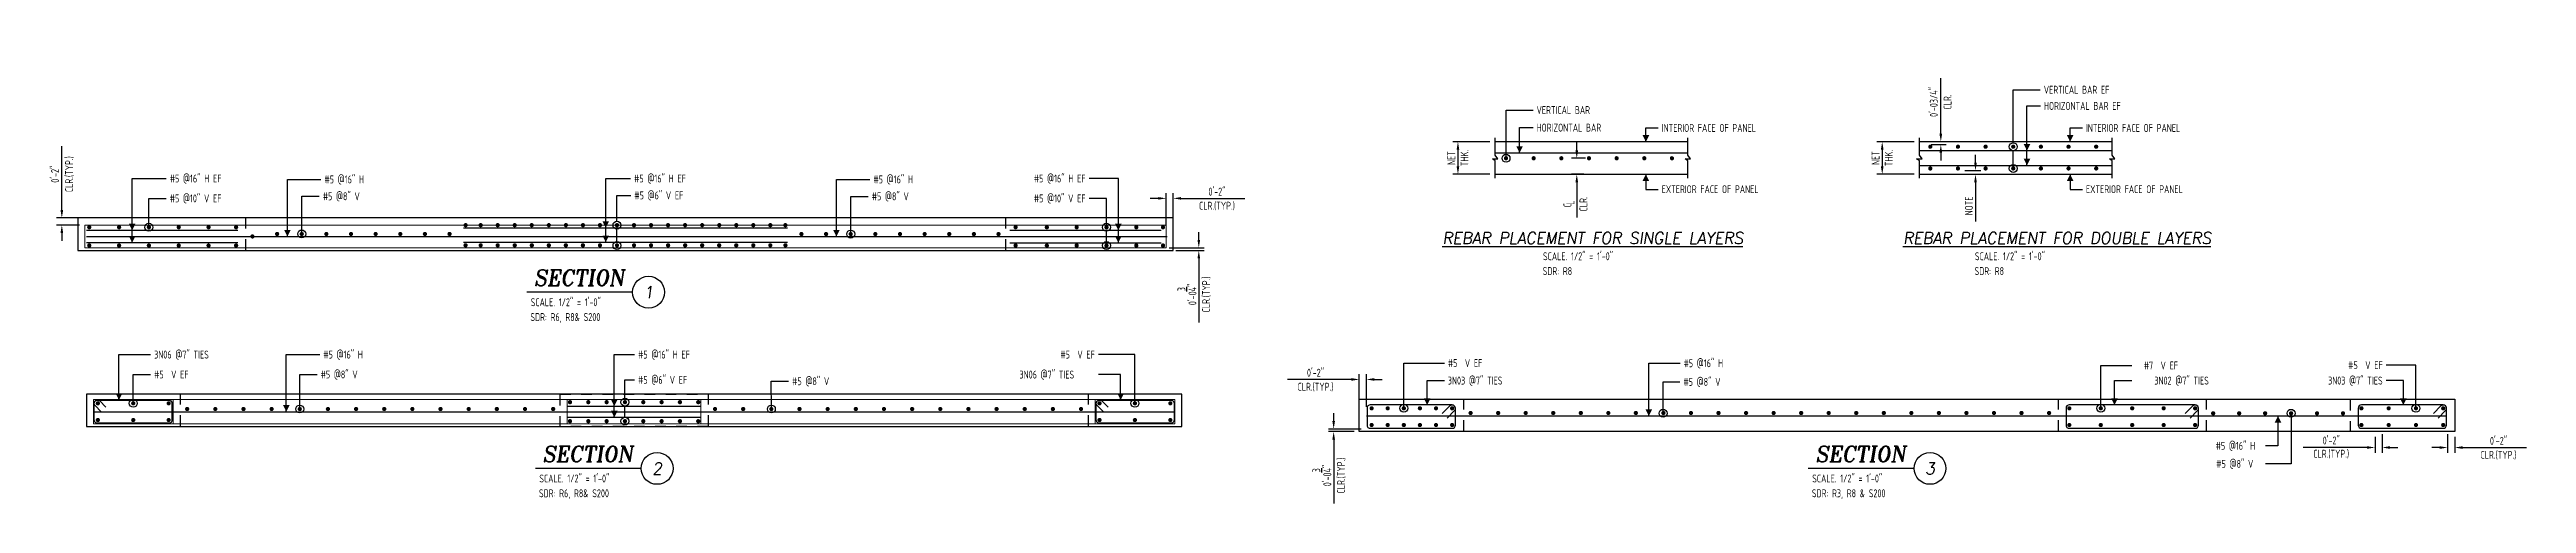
# Model space of a CAD drawing. Header units: inches. Extents: x 10095 to 38568, y -2433 to 4174.
# Drawn here: x 31876 to 32580, y 354 to 483 of the extents above; entities that cross this region are included whole.
import ezdxf
from ezdxf.enums import TextEntityAlignment as Align

# ---------------------------------------------------------------- set-up
doc = ezdxf.new("R2010")
doc.units = ezdxf.units.IN
doc.header["$MEASUREMENT"] = 0
doc.linetypes.add('HIDDEN', pattern=[6, 3, -3])
doc.layers.get('0').update_dxf_attribs({"linetype": 'CONTINUOUS'})
doc.layers.get('Defpoints').update_dxf_attribs({"linetype": 'CONTINUOUS'})
for name, color, linetype in [('0-25TEXT', 7, 'CONTINUOUS'), ('0-35', 3, 'CONTINUOUS'), ('0-35TEXT', 3, 'CONTINUOUS'), ('5', 4, 'CONTINUOUS'), ('DETAIL', 83, 'CONTINUOUS'), ('hidden', 7, 'HIDDEN'), ('REBARS', 4, 'CONTINUOUS')]:
    doc.layers.add(name, color=color, linetype=linetype)
doc.layers.add('COVER', color=6, linetype='CONTINUOUS', lineweight=0, plot=False)
doc.styles.add('AR', font='ARCHQUIK.shx', dxfattribs={"width": 0.8})
doc.styles.add('ROMANT', font='romant')
doc.dimstyles.new('CADS_DIM_48', dxfattribs={"dimscale": 48, "dimtxt": 0.09375, "dimasz": 0.09375, "dimexe": 0.0625, "dimexo": 0.0625, "dimgap": 0.09375, "dimtad": 0, "dimtih": 1, "dimtoh": 1, "dimzin": 1, "dimdsep": 46, "dimlunit": 4, "dimtxsty": 'AR', "dimblk": 'CLOSED', "dimcen": 0.1875, "dimadec": 0, "dimazin": 0, "dimtfac": 1, "dimtofl": 0, "dimtmove": 0, "dimatfit": 1, "dimldrblk": 'DOTBLANK', "dimfxl": 1, "dimtzin": 0, "dimarcsym": 0})

msp = doc.modelspace()

# ---------------------------------------------------------------- texts
at = {"color": 7, "linetype": 'Continuous', "style": 'ROMANT', "oblique": 9, "width": 0.95}
for s, p in [('%%UREBAR PLACEMENT FOR SINGLE LAYERS', (32314.34131, 427.93568)), ('%%UREBAR PLACEMENT FOR DOUBLE LAYERS', (32446.27443, 427.93568))]:
    msp.add_text(s, height=3.375, dxfattribs=at).set_placement(p, align=Align.CENTER)
at = {"layer": '0-25TEXT', "style": 'AR', "width": 0.8}
for s, height, p in [('#5 @16" H EF', 2.2497638, (31909.95741, 445.40386)), ('#5 @16" H', 2.249764, (31953.92582, 445.15382)), ('#5 @16" H EF', 2.2497638, (32041.91944, 445.40386)), ('#5 @16" H', 2.249764, (32109.91885, 445.15382)), ('#5 @10" V EF', 2.2497638, (31909.95741, 439.75716)), ('#5 @8" V', 2.249764, (31953.44198, 440.35851)), ('#5 @6" V EF', 2.2497638, (32041.96749, 440.61774)), ('#5 @8" V', 2.249764, (32109.43502, 440.33947)), ('3N06 @7" TIES', 2.2497638, (31905.52847, 395.38731)), ('#5 @16" H', 2.249764, (31953.60737, 395.38731)), ('#5 @16" H EF', 2.2497638, (32043.05786, 395.38731)), ('#5  V EF', 2.249764, (32273.14009, 392.97423)), ('#5 @16" H', 2.249764, (32340.10496, 392.93147)), ('#5  V EF', 2.249764, (31905.52847, 389.74061)), ('#5 @8" V', 2.249764, (31952.82881, 389.74061)), ('#5 @6" V EF', 2.2497638, (32043.05786, 388.21788)), ('#5 @8" V', 2.249764, (32086.82881, 387.82291)), ('3N06 @7" TIES', 2.2497638, (32151.41431, 389.71046)), ('3N03 @7" TIES', 2.2497638, (32273.14009, 388.00199)), ('#5 @8" V', 2.249764, (32340.08766, 387.62741)), ('#5 @16" H', 2.249764, (32491.30322, 369.48543)), ('#5 @8" V', 2.249764, (32491.48694, 364.35521))]:
    msp.add_text(s, height=height, dxfattribs=at).set_placement(p)
for s, height, p in [('#5 @16" H EF', 2.2497638, (32170.19762, 445.40386)), ('#5 @10" V EF', 2.2497638, (32170.19762, 439.75716)), ('#5  V EF', 2.249764, (32172.82586, 395.38731)), ('#7  V EF', 2.249764, (32480.61902, 392.30059)), ('#5  V EF', 2.249764, (32538.76913, 392.37883)), ('3N02 @7" TIES', 2.2497638, (32489.36982, 388.00198)), ('3N03 @7" TIES', 2.2497638, (32538.76913, 388.00196))]:
    msp.add_text(s, height=height, dxfattribs=at).set_placement(p, align=Align.RIGHT)
at = {"layer": '0-35TEXT', "style": 'AR', "width": 0.8}
for s, height, p in [('VERTICAL BAR EF', 2.2499437, (32442.47782, 470.62752)), ('VERTICAL BAR', 2.2499437, (32298.35233, 464.85143)), ('HORIZONTAL BAR EF', 2.2499437, (32442.5236, 466.01747)), ('HORIZONTAL BAR', 2.2499437, (32298.35233, 459.85569)), ('INTERIOR FACE OF PANEL', 2.2499437, (32333.89276, 459.76497)), ('INTERIOR FACE OF PANEL', 2.2499437, (32454.44682, 459.76497)), ('EXTERIOR FACE OF PANEL', 2.2499437, (32333.89276, 442.37324)), ('EXTERIOR FACE OF PANEL', 2.2499437, (32454.44682, 442.37324)), ('SCALE. 1/2" = 1\'-0"', 2.2499437, (32300.18454, 423.31695)), ('SCALE. 1/2" = 1\'-0"', 2.2499437, (32422.90429, 423.31695)), ('SDR: R8', 2.249944, (32300.08774, 419.10888)), ('SDR: R8', 2.249944, (32422.8075, 419.10888)), ('SDR: R6, R8& S200', 2.2499437, (32012.44437, 406.05663)), ('SCALE. 1/2" = 1\'-0"', 2.2499437, (32012.54116, 410.2647)), ('SCALE. 1/2" = 1\'-0"', 2.2499437, (32014.98549, 360.19813)), ('SCALE. 1/2" = 1\'-0"', 2.2499437, (32376.67799, 360.19813)), ('SDR: R6, R8& S200', 2.2499437, (32014.8887, 355.99006)), ('SDR: R3, R8 & S200', 2.2499437, (32376.5812, 355.99006))]:
    msp.add_text(s, height=height, dxfattribs=at).set_placement(p)

# ---------------------------------------------------------------- blocks, each defined once
blk = doc.blocks.new('*D115')
at = {"layer": 'Defpoints', "color": 0, "transparency": 16777216}
for p in [(32192.44, 426.82), (32194.36, 426.07), (32202.37, 426.07)]:
    blk.add_point(p, dxfattribs=at)
at = {"layer": 'DETAIL', "color": 0, "lineweight": -2, "transparency": 16777216}
for p, q in [((32202.37, 429.07), (32202.37, 431.32)), ((32193.94, 426.82), (32203.87, 426.82)), ((32195.86, 426.07), (32203.87, 426.07)), ((32202.37, 423.82), (32202.37, 405.67))]:
    blk.add_line(p, q, dxfattribs=at)
at = {"layer": 'DETAIL', "color": 0, "transparency": 16777216}
for points in [[(32202, 429.07), (32202.75, 429.07), (32202.37, 426.82)], [(32202, 423.82), (32202.75, 423.82), (32202.37, 426.07)]]:
    blk.add_solid(points, dxfattribs=at)
at = {"layer": 'DETAIL', "color": 0, "transparency": 16777216, "char_height": 2.25, "attachment_point": 5, "rotation": 90, "style": 'AR'}
for s, insert in [('0\'-0{\\H1.000000x;\\S3/4;}"', (32199, 413.62)), ('CLR.(TYP.)', (32204.56, 413.62))]:
    blk.add_mtext(s, dxfattribs=dict(at, insert=insert))
blk = doc.blocks.new('_DotBlank')
at = {"layer": '0-35', "color": 0, "lineweight": -2}
blk.add_line((-0.5, 0), (-1, 0), dxfattribs=at)
blk.add_circle((0, 0), 0.5, dxfattribs=at)
blk = doc.blocks.new('SECT1')
at = {"color": 7, "linetype": 'Continuous'}
blk.add_line((0.627, 0), (-0.627, 0), dxfattribs=at)
blk.add_circle((0.815, 0), 0.188, dxfattribs=at)
at = {"color": 7, "linetype": 'Continuous', "style": 'ROMANT', "oblique": 9, "width": 0.95}
blk.add_text('SECTION', height=0.1875, dxfattribs=at).set_placement((-0.006, 0.077), align=Align.CENTER)
blk.add_attdef('SECT1', text='', height=0.141, dxfattribs=at).set_placement((0.815, 0), align=Align.MIDDLE)
blk = doc.blocks.new('leadrblk')
blk.add_lwpolyline([(0, 0, 0, 1, 0), (1, 0, 1, 1, 0)], format="xyseb")
blk = doc.blocks.new('*D116')
at = {"layer": 'Defpoints', "color": 0, "transparency": 16777216}
for p in [(31879.3, 435.32), (31885.84, 435.32), (31885.84, 433.32)]:
    blk.add_point(p, dxfattribs=at)
at = {"layer": 'DETAIL', "color": 0, "lineweight": -2, "transparency": 16777216}
for p, q in [((31879.3, 437.57), (31879.3, 455.72)), ((31884.34, 435.32), (31877.8, 435.32)), ((31884.34, 433.32), (31877.8, 433.32)), ((31879.3, 431.07), (31879.3, 428.82))]:
    blk.add_line(p, q, dxfattribs=at)
at = {"layer": 'DETAIL', "color": 0, "transparency": 16777216}
for points in [[(31878.92, 437.57), (31879.67, 437.57), (31879.3, 435.32)], [(31878.92, 431.07), (31879.67, 431.07), (31879.3, 433.32)]]:
    blk.add_solid(points, dxfattribs=at)
at = {"layer": 'DETAIL', "color": 0, "transparency": 16777216, "char_height": 2.25, "attachment_point": 5, "rotation": 90, "style": 'AR'}
for s, insert in [('CLR.(TYP.)', (31881.48, 447.77)), ('0\'-2"', (31877.38, 447.77))]:
    blk.add_mtext(s, dxfattribs=dict(at, insert=insert))
blk = doc.blocks.new('*D117')
at = {"layer": 'Defpoints', "color": 0, "transparency": 16777216}
for p in [(32195.09, 440.89), (32193.09, 431.63), (32195.09, 431.63)]:
    blk.add_point(p, dxfattribs=at)
at = {"layer": 'DETAIL', "color": 0, "lineweight": -2, "transparency": 16777216}
for p, q in [((32190.84, 440.89), (32188.59, 440.89)), ((32193.09, 433.13), (32193.09, 442.39)), ((32195.09, 433.13), (32195.09, 442.39)), ((32197.34, 440.89), (32215.49, 440.89))]:
    blk.add_line(p, q, dxfattribs=at)
at = {"layer": 'DETAIL', "color": 0, "transparency": 16777216}
for points in [[(32190.84, 441.27), (32190.84, 440.52), (32193.09, 440.89)], [(32197.34, 441.27), (32197.34, 440.52), (32195.09, 440.89)]]:
    blk.add_solid(points, dxfattribs=at)
at = {"layer": 'DETAIL', "color": 0, "transparency": 16777216, "char_height": 2.25, "attachment_point": 5, "style": 'AR'}
for s, insert in [('0\'-2"', (32207.54, 442.8)), ('CLR.(TYP.)', (32207.54, 438.7))]:
    blk.add_mtext(s, dxfattribs=dict(at, insert=insert))
blk = doc.blocks.new('*U1502', base_point=(31888.29, 379.99))
at = {"layer": 'REBARS', "color": 0}
blk.add_lwpolyline([(31888.29, 380.3), (32195.29, 380.3)], dxfattribs=at)
blk = doc.blocks.new('*U1503', base_point=(32022.91, 379.04))
at = {"layer": 'REBARS', "color": 0}
blk.add_lwpolyline([(32022.91, 378.72), (32060.91, 378.72)], dxfattribs=at)
blk = doc.blocks.new('*U1504', base_point=(32022.91, 381.57))
at = {"layer": 'REBARS', "color": 0}
blk.add_lwpolyline([(32022.91, 381.88), (32060.91, 381.88)], dxfattribs=at)
blk = doc.blocks.new('*U1505', base_point=(32195.54, 376.8))
at = {"layer": 'REBARS', "color": 0}
blk.add_lwpolyline([(32175.27, 380.25), (32173.5, 382.01, -0.668179), (32174.16, 383.61), (32194.41, 383.61, -0.414214), (32195.35, 382.68), (32195.35, 377.93, -0.414213), (32194.41, 376.99), (32174.16, 376.99, -0.414214), (32173.22, 377.93), (32173.22, 382.68, -0.668178), (32174.82, 383.34), (32176.59, 381.57)], format="xyb", dxfattribs=at)
blk = doc.blocks.new('*U1506', base_point=(31910.79, 376.8))
at = {"layer": 'REBARS', "color": 0}
blk.add_lwpolyline([(31890.52, 380.25), (31888.75, 382.01, -0.668179), (31889.41, 383.61), (31909.66, 383.61, -0.414214), (31910.6, 382.68), (31910.6, 377.93, -0.414213), (31909.66, 376.99), (31889.41, 376.99, -0.414214), (31888.47, 377.93), (31888.47, 382.68, -0.668178), (31890.07, 383.34), (31891.84, 381.57)], format="xyb", dxfattribs=at)
blk = doc.blocks.new('*D435')
at = {"layer": 'Defpoints', "color": 0, "transparency": 16777216}
for p in [(32247.98, 389.46), (32247.98, 380.2), (32249.98, 380.2)]:
    blk.add_point(p, dxfattribs=at)
at = {"layer": 'DETAIL', "color": 0, "lineweight": -2, "transparency": 16777216}
for p, q in [((32245.73, 389.46), (32227.58, 389.46)), ((32247.98, 381.7), (32247.98, 390.96)), ((32249.98, 381.7), (32249.98, 390.96)), ((32252.23, 389.46), (32254.48, 389.46))]:
    blk.add_line(p, q, dxfattribs=at)
at = {"layer": 'DETAIL', "color": 0, "transparency": 16777216}
for points in [[(32245.73, 389.83), (32245.73, 389.08), (32247.98, 389.46)], [(32252.23, 389.83), (32252.23, 389.08), (32249.98, 389.46)]]:
    blk.add_solid(points, dxfattribs=at)
at = {"layer": 'DETAIL', "color": 0, "transparency": 16777216, "char_height": 2.25, "attachment_point": 5, "style": 'AR'}
for s, insert in [('CLR.(TYP.)', (32235.53, 387.27)), ('0\'-2"', (32235.53, 391.37))]:
    blk.add_mtext(s, dxfattribs=dict(at, insert=insert))
blk = doc.blocks.new('*D436')
at = {"layer": 'Defpoints', "color": 0, "transparency": 16777216}
for p in [(32240.7, 374.63), (32247.98, 374.63), (32249.98, 375.38)]:
    blk.add_point(p, dxfattribs=at)
at = {"layer": 'DETAIL', "color": 0, "lineweight": -2, "transparency": 16777216}
for p, q in [((32248.48, 375.38), (32239.2, 375.38)), ((32246.48, 374.63), (32239.2, 374.63)), ((32240.7, 377.63), (32240.7, 379.88)), ((32240.7, 372.38), (32240.7, 354.23))]:
    blk.add_line(p, q, dxfattribs=at)
at = {"layer": 'DETAIL', "color": 0, "transparency": 16777216}
for points in [[(32240.32, 377.63), (32241.07, 377.63), (32240.7, 375.38)], [(32240.32, 372.38), (32241.07, 372.38), (32240.7, 374.63)]]:
    blk.add_solid(points, dxfattribs=at)
at = {"layer": 'DETAIL', "color": 0, "transparency": 16777216, "char_height": 2.25, "attachment_point": 5, "rotation": 90, "style": 'AR'}
for s, insert in [('CLR.(TYP.)', (32242.88, 362.18)), ('0\'-0{\\H1.000000x;\\S3/4;}"', (32237.32, 362.18))]:
    blk.add_mtext(s, dxfattribs=dict(at, insert=insert))
blk = doc.blocks.new('*D433')
at = {"layer": 'Defpoints', "color": 0, "transparency": 16777216}
for p in [(32536.6, 374.63), (32538.6, 375.38), (32538.6, 370.12)]:
    blk.add_point(p, dxfattribs=at)
at = {"layer": 'DETAIL', "color": 0, "lineweight": -2, "transparency": 16777216}
for p, q in [((32536.6, 373.13), (32536.6, 368.62)), ((32538.6, 373.88), (32538.6, 368.62)), ((32534.35, 370.12), (32516.2, 370.12)), ((32540.85, 370.12), (32543.1, 370.12))]:
    blk.add_line(p, q, dxfattribs=at)
at = {"layer": 'DETAIL', "color": 0, "transparency": 16777216}
for points in [[(32534.35, 370.5), (32534.35, 369.75), (32536.6, 370.12)], [(32540.85, 370.5), (32540.85, 369.75), (32538.6, 370.12)]]:
    blk.add_solid(points, dxfattribs=at)
at = {"layer": 'DETAIL', "color": 0, "transparency": 16777216, "insert": (32524.15, 370.12), "char_height": 2.25, "attachment_point": 5, "style": 'AR'}
blk.add_mtext('0\'-2"\\PCLR.(TYP.)', dxfattribs=at)
blk = doc.blocks.new('*D434')
at = {"layer": 'Defpoints', "color": 0, "transparency": 16777216}
for p in [(32557.23, 375.38), (32559.23, 374.63), (32559.23, 370.11)]:
    blk.add_point(p, dxfattribs=at)
at = {"layer": 'DETAIL', "color": 0, "lineweight": -2, "transparency": 16777216}
for p, q in [((32557.23, 373.88), (32557.23, 368.61)), ((32559.23, 373.13), (32559.23, 368.61)), ((32554.98, 370.11), (32552.73, 370.11)), ((32561.48, 370.11), (32579.63, 370.11))]:
    blk.add_line(p, q, dxfattribs=at)
at = {"layer": 'DETAIL', "color": 0, "transparency": 16777216}
for points in [[(32554.98, 370.49), (32554.98, 369.74), (32557.23, 370.11)], [(32561.48, 370.49), (32561.48, 369.74), (32559.23, 370.11)]]:
    blk.add_solid(points, dxfattribs=at)
at = {"layer": 'DETAIL', "color": 0, "transparency": 16777216, "char_height": 2.25, "attachment_point": 5, "style": 'AR'}
for s, insert in [('0\'-2"', (32571.68, 372.02)), ('CLR.(TYP.)', (32571.68, 367.93))]:
    blk.add_mtext(s, dxfattribs=dict(at, insert=insert))
blk = doc.blocks.new('*U1514', base_point=(32556.98, 378.75))
at = {"layer": 'REBARS', "color": 0}
blk.add_lwpolyline([(32556.98, 379.06), (32249.98, 379.06)], dxfattribs=at)
blk = doc.blocks.new('*U1515', base_point=(32448.6, 375.38))
at = {"layer": 'REBARS', "color": 0}
blk.add_lwpolyline([(32484.02, 378.48), (32486.14, 380.6, 0.668179), (32485.48, 382.2), (32449.73, 382.2, 0.414213), (32448.79, 381.26), (32448.79, 376.51, 0.414214), (32449.73, 375.57), (32485.48, 375.57, 0.414213), (32486.42, 376.51), (32486.42, 381.26, 0.668179), (32484.82, 381.92), (32482.69, 379.8)], format="xyb", dxfattribs=at)
blk = doc.blocks.new('*U1516', base_point=(32531.6, 375.38))
at = {"layer": 'REBARS', "color": 0}
blk.add_lwpolyline([(32554.52, 378.48), (32556.64, 380.6, 0.668179), (32555.98, 382.2), (32532.73, 382.2, 0.414213), (32531.79, 381.26), (32531.79, 376.51, 0.414214), (32532.73, 375.57), (32555.98, 375.57, 0.414213), (32556.92, 376.51), (32556.92, 381.26, 0.668179), (32555.32, 381.92), (32553.19, 379.8)], format="xyb", dxfattribs=at)
blk = doc.blocks.new('*U1517', base_point=(32249.98, 375.38))
at = {"layer": 'REBARS', "color": 0}
blk.add_lwpolyline([(32272.9, 378.48), (32275.02, 380.6, 0.668179), (32274.35, 382.2), (32251.1, 382.2, 0.414214), (32250.17, 381.26), (32250.17, 376.51, 0.414213), (32251.1, 375.57), (32274.35, 375.57, 0.414214), (32275.29, 376.51), (32275.29, 381.26, 0.668178), (32273.69, 381.92), (32271.57, 379.8)], format="xyb", dxfattribs=at)
blk = doc.blocks.new('*D522')
at = {"layer": 'Defpoints', "color": 0, "transparency": 16777216}
for p in [(32286.56, 456.98), (32276.01, 447.73), (32286.56, 447.73)]:
    blk.add_point(p, dxfattribs=at)
at = {"layer": 'DETAIL', "color": 0, "lineweight": -2, "transparency": 16777216}
for p, q in [((32285.06, 456.98), (32274.51, 456.98)), ((32276.01, 454.73), (32276.01, 449.98)), ((32285.06, 447.73), (32274.51, 447.73))]:
    blk.add_line(p, q, dxfattribs=at)
at = {"layer": 'DETAIL', "color": 0, "transparency": 16777216}
for points in [[(32275.63, 454.73), (32276.38, 454.73), (32276.01, 456.98)], [(32275.63, 449.98), (32276.38, 449.98), (32276.01, 447.73)]]:
    blk.add_solid(points, dxfattribs=at)
at = {"layer": 'DETAIL', "color": 0, "transparency": 16777216, "insert": (32276.01, 452.35), "char_height": 2.25, "attachment_point": 5, "rotation": 90, "style": 'AR'}
blk.add_mtext('NET\\PTHK.', dxfattribs=at)
blk = doc.blocks.new('*D518')
at = {"layer": 'Defpoints', "color": 0, "transparency": 16777216}
for p in [(32407.11, 456.98), (32396.56, 447.73), (32407.11, 447.73)]:
    blk.add_point(p, dxfattribs=at)
at = {"layer": 'DETAIL', "color": 0, "lineweight": -2, "transparency": 16777216}
for p, q in [((32405.61, 456.98), (32395.06, 456.98)), ((32396.56, 454.73), (32396.56, 449.98)), ((32405.61, 447.73), (32395.06, 447.73))]:
    blk.add_line(p, q, dxfattribs=at)
at = {"layer": 'DETAIL', "color": 0, "transparency": 16777216}
for points in [[(32396.19, 454.73), (32396.94, 454.73), (32396.56, 456.98)], [(32396.19, 449.98), (32396.94, 449.98), (32396.56, 447.73)]]:
    blk.add_solid(points, dxfattribs=at)
at = {"layer": 'DETAIL', "color": 0, "transparency": 16777216, "insert": (32396.56, 452.35), "char_height": 2.25, "attachment_point": 5, "rotation": 90, "style": 'AR'}
blk.add_mtext('NET\\PTHK.', dxfattribs=at)
blk = doc.blocks.new('*D519')
at = {"layer": 'Defpoints', "color": 0, "transparency": 16777216}
for p in [(32408.97, 456.17), (32413.22, 456.98), (32413.22, 456.98)]:
    blk.add_point(p, dxfattribs=at)
at = {"layer": 'DETAIL', "color": 0, "lineweight": -2, "transparency": 16777216}
for p, q in [((32413.22, 459.23), (32413.22, 475.08)), ((32410.47, 456.17), (32414.72, 456.17)), ((32413.22, 453.92), (32413.22, 451.67))]:
    blk.add_line(p, q, dxfattribs=at)
at = {"layer": 'DETAIL', "color": 0, "transparency": 16777216}
for points in [[(32412.84, 459.23), (32413.59, 459.23), (32413.22, 456.98)], [(32412.84, 453.92), (32413.59, 453.92), (32413.22, 456.17)]]:
    blk.add_solid(points, dxfattribs=at)
at = {"layer": 'DETAIL', "color": 0, "transparency": 16777216, "char_height": 2.25, "attachment_point": 5, "rotation": 90, "style": 'AR'}
for s, insert in [('0\'-03/4"', (32411.22, 468.28)), ('CLR.', (32415.13, 468.28))]:
    blk.add_mtext(s, dxfattribs=dict(at, insert=insert))
blk = doc.blocks.new('*D520')
at = {"layer": 'Defpoints', "color": 0, "transparency": 16777216}
for p in [(32418.5, 448.77), (32423.07, 447.73), (32423.07, 447.73)]:
    blk.add_point(p, dxfattribs=at)
at = {"layer": 'DETAIL', "color": 0, "lineweight": -2, "transparency": 16777216}
for p, q in [((32423.07, 451.02), (32423.07, 453.27)), ((32420, 448.77), (32424.57, 448.77)), ((32423.07, 445.48), (32423.07, 434.28))]:
    blk.add_line(p, q, dxfattribs=at)
at = {"layer": 'DETAIL', "color": 0, "transparency": 16777216}
for points in [[(32422.69, 451.02), (32423.44, 451.02), (32423.07, 448.77)], [(32422.69, 445.48), (32423.44, 445.48), (32423.07, 447.73)]]:
    blk.add_solid(points, dxfattribs=at)
at = {"layer": 'DETAIL', "color": 0, "transparency": 16777216, "insert": (32421.19, 438.75), "char_height": 2.25, "width": 88.8207, "attachment_point": 5, "rotation": 90, "style": 'AR'}
blk.add_mtext('NOTE', dxfattribs=at)
blk = doc.blocks.new('*D521')
at = {"layer": 'Defpoints', "color": 0, "transparency": 16777216}
for p in [(32313.74, 452.28), (32309.78, 447.73), (32313.24, 447.73)]:
    blk.add_point(p, dxfattribs=at)
at = {"layer": 'DETAIL', "color": 0, "lineweight": -2, "transparency": 16777216}
for p, q in [((32312.24, 452.28), (32308.28, 452.28)), ((32309.78, 454.53), (32309.78, 456.78)), ((32311.74, 447.73), (32308.28, 447.73)), ((32309.78, 445.48), (32309.78, 435.46))]:
    blk.add_line(p, q, dxfattribs=at)
at = {"layer": 'DETAIL', "color": 0, "transparency": 16777216}
for points in [[(32309.4, 454.53), (32310.15, 454.53), (32309.78, 452.28)], [(32309.4, 445.48), (32310.15, 445.48), (32309.78, 447.73)]]:
    blk.add_solid(points, dxfattribs=at)
at = {"layer": 'DETAIL', "color": 0, "transparency": 16777216, "insert": (32309.78, 439.34), "char_height": 2.25, "attachment_point": 5, "rotation": 90, "style": 'AR'}
blk.add_mtext(' \\PCLR.', dxfattribs=at)
blk = doc.blocks.new('A$C2A293661')
at = {"layer": '0-35TEXT', "style": 'AR', "width": 0.8}
for s, p in [('C', (-0.72, 0.84)), ('L', (0, 0))]:
    blk.add_text(s, height=2.25, dxfattribs=at).set_placement(p)
blk = doc.blocks.new('*U1507', base_point=(31886.31, 431.53))
at = {"layer": 'REBARS', "color": 0}
blk.add_lwpolyline([(31886.31, 431.84), (31929.31, 431.84)], dxfattribs=at)
blk = doc.blocks.new('*U1508', base_point=(31886.31, 428.62))
at = {"layer": 'REBARS', "color": 0}
blk.add_lwpolyline([(31886.31, 428.31), (31929.31, 428.31)], dxfattribs=at)
blk = doc.blocks.new('*U1509', base_point=(31993.46, 432.2))
at = {"layer": 'REBARS', "color": 0}
blk.add_lwpolyline([(31993.46, 432.51), (32085.46, 432.51)], dxfattribs=at)
blk = doc.blocks.new('*U1510', base_point=(31993.46, 428.76))
at = {"layer": 'REBARS', "color": 0}
blk.add_lwpolyline([(31993.46, 428.44), (32085.46, 428.44)], dxfattribs=at)
blk = doc.blocks.new('*U1511', base_point=(32148.67, 428))
at = {"layer": 'REBARS', "color": 0}
blk.add_lwpolyline([(32148.67, 428.31), (32191.67, 428.31)], dxfattribs=at)
blk = doc.blocks.new('*U1512', base_point=(32148.67, 432.15))
at = {"layer": 'REBARS', "color": 0}
blk.add_lwpolyline([(32148.67, 431.84), (32191.67, 431.84)], dxfattribs=at)
blk = doc.blocks.new('*U1513', base_point=(31886.34, 429.76))
at = {"layer": 'REBARS', "color": 0}
blk.add_lwpolyline([(31886.34, 430.07), (32193.34, 430.07)], dxfattribs=at)

# ---------------------------------------------------------------- dimensions: what is measured, and where the dimension line sits
at = {"layer": 'DETAIL'}
for base, p1, p2, angle, text, picture, middle in [((32423.06876, 447.72861), (32418.49754, 448.76517), (32423.06876, 447.72861), 90, 'NOTE', '*D520', (32421.19376, 438.75447)), ((32413.215, 456.97861), (32408.96964, 456.17097), (32413.215, 456.97861), 90, '0\'-03/4"\\XCLR.', '*D519', (32413.215, 468.28033)), ((31879.29516, 435.31853), (31885.84174, 433.31853), (31885.84174, 435.31853), 90, '<>\\XCLR.(TYP.)', '*D116', (31879.29516, 447.76853)), ((32202.37463, 426.06853), (32192.4431, 426.81853), (32194.36355, 426.06853), 90, '<>\\XCLR.(TYP.)', '*D115', (32202.37463, 413.61853)), ((32247.97857, 389.456), (32249.97857, 380.20039), (32247.97857, 380.20039), 180, '<>\\XCLR.(TYP.)', '*D435', (32235.52857, 389.456)), ((32240.69568, 374.63446), (32249.97857, 375.38446), (32247.97857, 374.63446), 90, '<>\\XCLR.(TYP.)', '*D436', (32240.69568, 362.18446)), ((32559.22857, 370.1112), (32557.22857, 375.38446), (32559.22857, 374.63446), 180, '<>\\XCLR.(TYP.)', '*D434', (32571.67857, 370.1112))]:
    dim = msp.add_linear_dim(base=base, p1=p1, p2=p2, angle=angle, text=text, dimstyle='CADS_DIM_48', override={"dimscale": 24, "dimgap": 0.03125, "dimtad": 1, "dimtih": 0, "dimtoh": 0, "dimdec": 3, "dimtdec": 3}, dxfattribs=at)
    dim.commit()
    dim.dimension.update_dxf_attribs({"geometry": picture, "text_midpoint": middle})
for base, p1, p2, angle, text, picture, middle in [((32276.00842, 447.72861), (32286.5581, 456.97861), (32286.5581, 447.72861), 90, 'NET\\XTHK.', '*D522', (32276.00842, 452.35361)), ((32309.77619, 447.72861), (32313.74329, 452.28447), (32313.24329, 447.72861), 90, ' \\XCLR.', '*D521', (32309.77619, 439.34413)), ((32396.56248, 447.72861), (32407.11217, 456.97861), (32407.11217, 447.72861), 90, 'NET\\XTHK.', '*D518', (32396.56248, 452.35361)), ((32538.60357, 370.12045), (32536.60357, 374.63446), (32538.60357, 375.38446), 180, '<>\\XCLR.(TYP.)', '*D433', (32524.15357, 370.12045))]:
    dim = msp.add_linear_dim(base=base, p1=p1, p2=p2, angle=angle, text=text, dimstyle='CADS_DIM_48', override={"dimscale": 24, "dimgap": 0.03125, "dimtad": 1, "dimtih": 0, "dimtoh": 0, "dimdec": 3, "dimtdec": 3}, dxfattribs=at)
    dim.commit()
    dim.dimension.update_dxf_attribs({"geometry": picture, "text_midpoint": middle, "dimtype": 160})
dim = msp.add_linear_dim(base=(32195.09174, 440.89006), p1=(32193.09174, 431.63446), p2=(32195.09174, 431.63446), text='<>\\XCLR.(TYP.)', dimstyle='CADS_DIM_48', override={"dimscale": 24, "dimgap": 0.03125, "dimtad": 1, "dimtih": 0, "dimtoh": 0, "dimdec": 3, "dimtdec": 3}, dxfattribs=at)
dim.commit()
dim.dimension.update_dxf_attribs({"geometry": '*D117', "text_midpoint": (32207.54174, 440.89006)})

# ---------------------------------------------------------------- linework, layer by layer
at = {"layer": '0-25TEXT'}
for points in [[(32433.79735, 456.69032), (32433.79735, 471.75249), (32441.47784, 471.75249)], [(32437.69727, 450.2724), (32437.69727, 467.14244), (32441.52363, 467.14244)], [(32293.526, 453.83476), (32293.526, 460.98067), (32297.35235, 460.98067)], [(32329.4115, 456.97861), (32329.4115, 460.88994), (32332.89278, 460.88994)], [(32449.96557, 456.97861), (32449.96557, 460.88994), (32453.44684, 460.88994)], [(32433.79735, 450.51287), (32433.79735, 454.44032)], [(31899.29197, 428.30943), (31899.29197, 446.52874), (31908.95751, 446.52874)], [(31943.4073, 430.06849), (31943.4073, 446.27871), (31952.92592, 446.27871)], [(32033.84156, 432.51437), (32033.84156, 446.52874), (32040.91955, 446.52874)], [(32033.84156, 428.44342), (32033.84156, 446.52874), (32040.91955, 446.52874)], [(32099.40034, 430.06849), (32099.40034, 446.27871), (32108.91896, 446.27871)], [(32179.50966, 428.30943), (32179.50966, 446.52874), (32171.19752, 446.52874)], [(32329.4115, 447.72861), (32329.4115, 443.42063), (32332.89278, 443.42063)], [(32449.96557, 447.72861), (32449.96557, 443.42063), (32453.44684, 443.42063)], [(32037.04606, 434.40978), (32037.04606, 441.74262), (32040.96759, 441.74262)], [(32037.04606, 428.6207), (32037.04606, 432.15978)], [(31895.52575, 383.61446), (31895.52575, 396.51219), (31904.52857, 396.51219)], [(31943.08886, 380.30197), (31943.08886, 396.51219), (31952.60747, 396.51219)], [(32036.28589, 378.72482), (32036.28589, 396.51219), (32042.05796, 396.51219)], [(32039.3081, 384.12938), (32039.3081, 389.34276), (32042.05796, 389.34276)], [(32180.15075, 383.61446), (32180.15075, 390.83534), (32173.82575, 390.83534)], [(32267.24817, 382.19696), (32267.24817, 389.12687), (32272.14019, 389.12687)], [(32330.26189, 379.06105), (32330.26189, 394.05635), (32339.10506, 394.05635)], [(32462.56285, 382.19695), (32462.56285, 389.12687), (32467.45488, 389.12687)], [(32544.66105, 382.19692), (32544.66105, 389.12684), (32539.76903, 389.12684)], [(32509.01313, 379.06113), (32509.01313, 370.61032), (32505.46036, 370.61032)]]:
    msp.add_lwpolyline(points, dxfattribs=at)
at = {"layer": '0-35', "color": 0, "lineweight": -2}
for p, q in [((32176.13976, 428.6207), (32176.13779, 431.563)), ((32039.3081, 378.72456), (32039.3081, 381.87938))]:
    msp.add_line(p, q, dxfattribs=at)
at = {"layer": '0-35'}
for points in [[(32286.5581, 446.63849), (32286.5581, 451.58278), (32285.78727, 452.15528), (32287.32894, 452.15528), (32286.5581, 453.12444), (32286.5581, 458.06873)], [(32341.36099, 446.63849), (32341.36099, 451.58278), (32340.59015, 452.15528), (32342.13182, 452.15528), (32341.36099, 453.12444), (32341.36099, 458.06873)], [(32407.11217, 446.63849), (32407.11217, 451.58278), (32406.34133, 452.15528), (32407.883, 452.15528), (32407.11217, 453.12444), (32407.11217, 458.06873)], [(32461.91505, 446.63849), (32461.91505, 451.58278), (32461.14422, 452.15528), (32462.68588, 452.15528), (32461.91505, 453.12444), (32461.91505, 458.06873)], [(32341.36099, 456.97861), (32286.5581, 456.97861)], [(32461.91505, 456.97861), (32407.11217, 456.97861)], [(32286.5581, 447.72861), (32341.36099, 447.72861)], [(32407.11217, 447.72861), (32461.91505, 447.72861)]]:
    msp.add_lwpolyline(points, dxfattribs=at)
for points in [[(32195.09174, 435.31853), (31883.84174, 435.31853), (31883.84174, 426.06853), (32195.09174, 426.06853)], [(32197.53607, 385.30197), (31886.28607, 385.30197), (31886.28607, 376.05197), (32197.53607, 376.05197)], [(32247.97857, 383.88446), (32559.22857, 383.88446), (32559.22857, 374.63446), (32247.97857, 374.63446)]]:
    msp.add_lwpolyline(points, close=True, dxfattribs=at)
at = {"layer": '0-35', "color": 0, "lineweight": -2}
for centre in [(32433.79735, 455.56532), (32433.79735, 449.38787), (32037.04606, 433.28478), (32037.04606, 427.4957), (32176.14174, 427.4957), (32039.3081, 383.00438), (32039.3081, 377.59956)]:
    msp.add_circle(centre, 1.125, dxfattribs=at)
at = {"layer": '5', "const_width": 0.6}
for points in [[(32289.97186, 452.28447, -1), (32289.37186, 452.28447, -1)], [(32297.829, 452.28447, -1), (32297.229, 452.28447, -1)], [(32305.68614, 452.28447, -1), (32305.08614, 452.28447, -1)], [(32313.54329, 452.28447, -1), (32312.94329, 452.28447, -1)], [(32321.40043, 452.28447, -1), (32320.80043, 452.28447, -1)], [(32329.25757, 452.28447, -1), (32328.65757, 452.28447, -1)], [(32337.11472, 452.28447, -1), (32336.51472, 452.28447, -1)], [(32410.52592, 455.56532, -1), (32409.92592, 455.56532, -1)], [(32418.38307, 455.56532, -1), (32417.78307, 455.56532, -1)], [(32426.24021, 455.56532, -1), (32425.64021, 455.56532, -1)], [(32434.09735, 455.56532, -1), (32433.49735, 455.56532, -1)], [(32441.95449, 455.56532, -1), (32441.35449, 455.56532, -1)], [(32449.81164, 455.56532, -1), (32449.21164, 455.56532, -1)], [(32457.66878, 455.56532, -1), (32457.06878, 455.56532, -1)], [(32410.52592, 449.38787, -1), (32409.92592, 449.38787, -1)], [(32418.38307, 449.38787, -1), (32417.78307, 449.38787, -1)], [(32426.24021, 449.38787, -1), (32425.64021, 449.38787, -1)], [(32434.09735, 449.38787, -1), (32433.49735, 449.38787, -1)], [(32441.95449, 449.38787, -1), (32441.35449, 449.38787, -1)], [(32449.81164, 449.38787, -1), (32449.21164, 449.38787, -1)], [(32457.66878, 449.38787, -1), (32457.06878, 449.38787, -1)], [(31886.79174, 432.69351, 1), (31887.39174, 432.69351, 1)], [(31895.26674, 432.69351, 1), (31895.86674, 432.69351, 1)], [(31903.74174, 432.69351, 1), (31904.34174, 432.69351, 1)], [(31912.21674, 432.69351, 1), (31912.81674, 432.69351, 1)], [(31920.69174, 432.69351, 1), (31921.29174, 432.69351, 1)], [(31928.5157, 432.69351, 1), (31929.1157, 432.69351, 1)], [(31933.16674, 430.06853, 1), (31933.76674, 430.06853, 1)], [(31940.16761, 430.7777, 1), (31940.76761, 430.7777, 1)], [(31947.16848, 430.7777, 1), (31947.76848, 430.7777, 1)], [(31954.16935, 430.7777, 1), (31954.76935, 430.7777, 1)], [(31961.17023, 430.7777, 1), (31961.77023, 430.7777, 1)], [(31968.1711, 430.7777, 1), (31968.7711, 430.7777, 1)], [(31975.17197, 430.7777, 1), (31975.77197, 430.7777, 1)], [(31982.17284, 430.7777, 1), (31982.77284, 430.7777, 1)], [(31989.17371, 430.7777, 1), (31989.77371, 430.7777, 1)], [(31993.71935, 433.28478, 1), (31994.31935, 433.28478, 1)], [(31998.01508, 433.28478, 1), (31998.61508, 433.28478, 1)], [(32002.85645, 433.28478, 1), (32003.45645, 433.28478, 1)], [(32007.69782, 433.28478, 1), (32008.29782, 433.28478, 1)], [(32012.5392, 433.28478, 1), (32013.1392, 433.28478, 1)], [(32017.38057, 433.28478, 1), (32017.98057, 433.28478, 1)], [(32022.22194, 433.28478, 1), (32022.82194, 433.28478, 1)], [(32027.06331, 433.28478, 1), (32027.66331, 433.28478, 1)], [(32031.90468, 433.28478, 1), (32032.50468, 433.28478, 1)], [(32036.74606, 433.28478, 1), (32037.34606, 433.28478, 1)], [(32041.58743, 433.28478, 1), (32042.18743, 433.28478, 1)], [(32046.4288, 433.28478, 1), (32047.0288, 433.28478, 1)], [(32051.27017, 433.28478, 1), (32051.87017, 433.28478, 1)], [(32056.11154, 433.28478, 1), (32056.71154, 433.28478, 1)], [(32060.95291, 433.28478, 1), (32061.55291, 433.28478, 1)], [(32065.79429, 433.28478, 1), (32066.39429, 433.28478, 1)], [(32070.63566, 433.28478, 1), (32071.23566, 433.28478, 1)], [(32075.47703, 433.28478, 1), (32076.07703, 433.28478, 1)], [(32080.3184, 433.28478, 1), (32080.9184, 433.28478, 1)], [(32084.6126, 433.28478, 1), (32085.2126, 433.28478, 1)], [(32089.15977, 430.75866, 1), (32089.75977, 430.75866, 1)], [(32096.16064, 430.75866, 1), (32096.76064, 430.75866, 1)], [(32103.16152, 430.75866, 1), (32103.76152, 430.75866, 1)], [(32110.16239, 430.75866, 1), (32110.76239, 430.75866, 1)], [(32117.16326, 430.75866, 1), (32117.76326, 430.75866, 1)], [(32124.16413, 430.75866, 1), (32124.76413, 430.75866, 1)], [(32131.165, 430.75866, 1), (32131.765, 430.75866, 1)], [(32138.16587, 430.75866, 1), (32138.76587, 430.75866, 1)], [(32145.16674, 430.75866, 1), (32145.76674, 430.75866, 1)], [(32150.01435, 432.69351, 1), (32150.61435, 432.69351, 1)], [(32158.89174, 432.69351, 1), (32159.49174, 432.69351, 1)], [(32167.36674, 432.69351, 1), (32167.96674, 432.69351, 1)], [(32175.84174, 432.69351, 1), (32176.44174, 432.69351, 1)], [(32184.31674, 432.69351, 1), (32184.91674, 432.69351, 1)], [(32191.90135, 432.69351, 1), (32192.50135, 432.69351, 1)], [(31886.79174, 427.4957, -1), (31887.39174, 427.4957, -1)], [(31895.26674, 427.4957, -1), (31895.86674, 427.4957, -1)], [(31903.74174, 427.4957, -1), (31904.34174, 427.4957, -1)], [(31912.21674, 427.4957, -1), (31912.81674, 427.4957, -1)], [(31920.69174, 427.4957, -1), (31921.29174, 427.4957, -1)], [(31928.5157, 427.4957, -1), (31929.1157, 427.4957, -1)], [(31993.71935, 427.55822, -1), (31994.31935, 427.55822, -1)], [(31998.01508, 427.55822, -1), (31998.61508, 427.55822, -1)], [(32002.85645, 427.55822, -1), (32003.45645, 427.55822, -1)], [(32007.69782, 427.55822, -1), (32008.29782, 427.55822, -1)], [(32012.5392, 427.55822, -1), (32013.1392, 427.55822, -1)], [(32017.38057, 427.55822, -1), (32017.98057, 427.55822, -1)], [(32022.22194, 427.55822, -1), (32022.82194, 427.55822, -1)], [(32027.06331, 427.55822, -1), (32027.66331, 427.55822, -1)], [(32031.90468, 427.55822, -1), (32032.50468, 427.55822, -1)], [(32036.74606, 427.55822, -1), (32037.34606, 427.55822, -1)], [(32041.58743, 427.55822, -1), (32042.18743, 427.55822, -1)], [(32046.4288, 427.55822, -1), (32047.0288, 427.55822, -1)], [(32051.27017, 427.55822, -1), (32051.87017, 427.55822, -1)], [(32056.11154, 427.55822, -1), (32056.71154, 427.55822, -1)], [(32060.95291, 427.55822, -1), (32061.55291, 427.55822, -1)], [(32065.79429, 427.55822, -1), (32066.39429, 427.55822, -1)], [(32070.63566, 427.55822, -1), (32071.23566, 427.55822, -1)], [(32075.47703, 427.55822, -1), (32076.07703, 427.55822, -1)], [(32080.3184, 427.55822, -1), (32080.9184, 427.55822, -1)], [(32084.6126, 427.55822, -1), (32085.2126, 427.55822, -1)], [(32150.01435, 427.4957, -1), (32150.61435, 427.4957, -1)], [(32158.89174, 427.4957, -1), (32159.49174, 427.4957, -1)], [(32167.36674, 427.4957, -1), (32167.96674, 427.4957, -1)], [(32175.84174, 427.4957, -1), (32176.44174, 427.4957, -1)], [(32184.31674, 427.4957, -1), (32184.91674, 427.4957, -1)], [(32191.90135, 427.4957, -1), (32192.50135, 427.4957, -1)], [(31889.23608, 382.67696, 1), (31889.83608, 382.67696, 1)], [(31899.29857, 382.67696, 1), (31899.89857, 382.67696, 1)], [(31909.96107, 382.67696, -1), (31909.36107, 382.67696, -1)], [(31915.21107, 381.05902, -1), (31914.61107, 381.05902, -1)], [(31923.21107, 381.05902, -1), (31922.61107, 381.05902, -1)], [(31931.21107, 381.05902, -1), (31930.61107, 381.05902, -1)], [(31939.21107, 381.05902, -1), (31938.61107, 381.05902, -1)], [(31947.21107, 381.05902, -1), (31946.61107, 381.05902, -1)], [(31955.21107, 381.05902, -1), (31954.61107, 381.05902, -1)], [(31963.21107, 381.05902, -1), (31962.61107, 381.05902, -1)], [(31971.21107, 381.05902, -1), (31970.61107, 381.05902, -1)], [(31979.21107, 381.05902, -1), (31978.61107, 381.05902, -1)], [(31987.21107, 381.05902, -1), (31986.61107, 381.05902, -1)], [(31995.21107, 381.05902, -1), (31994.61107, 381.05902, -1)], [(32003.21107, 381.05902, -1), (32002.61107, 381.05902, -1)], [(32011.21107, 381.05902, -1), (32010.61107, 381.05902, -1)], [(32019.21107, 381.05902, -1), (32018.61107, 381.05902, -1)], [(32023.39023, 383.00438, 1), (32023.99023, 383.00438, 1)], [(32028.59618, 383.00438, 1), (32029.19618, 383.00438, 1)], [(32033.80214, 383.00438, 1), (32034.40214, 383.00438, 1)], [(32039.0081, 383.00438, 1), (32039.6081, 383.00438, 1)], [(32044.21405, 383.00438, 1), (32044.81405, 383.00438, 1)], [(32049.42001, 383.00438, 1), (32050.02001, 383.00438, 1)], [(32054.62596, 383.00438, 1), (32055.22596, 383.00438, 1)], [(32060.43192, 383.00438, -1), (32059.83192, 383.00438, -1)], [(32065.21107, 381.05902, -1), (32064.61107, 381.05902, -1)], [(32073.21107, 381.05902, -1), (32072.61107, 381.05902, -1)], [(32081.21107, 381.05902, -1), (32080.61107, 381.05902, -1)], [(32089.21107, 381.05902, -1), (32088.61107, 381.05902, -1)], [(32097.21107, 381.05902, -1), (32096.61107, 381.05902, -1)], [(32105.21107, 381.05902, -1), (32104.61107, 381.05902, -1)], [(32113.21107, 381.05902, -1), (32112.61107, 381.05902, -1)], [(32121.21107, 381.05902, -1), (32120.61107, 381.05902, -1)], [(32129.21107, 381.05902, -1), (32128.61107, 381.05902, -1)], [(32137.21107, 381.05902, -1), (32136.61107, 381.05902, -1)], [(32145.21107, 381.05902, -1), (32144.61107, 381.05902, -1)], [(32153.21107, 381.05902, -1), (32152.61107, 381.05902, -1)], [(32161.21107, 381.05902, -1), (32160.61107, 381.05902, -1)], [(32169.21107, 381.05902, -1), (32168.61107, 381.05902, -1)], [(32173.86108, 382.67696, 1), (32174.46108, 382.67696, 1)], [(32184.52357, 382.67696, -1), (32183.92357, 382.67696, -1)], [(32194.58607, 382.67696, -1), (32193.98607, 382.67696, -1)], [(32251.17857, 381.25946, 1), (32251.77857, 381.25946, 1)], [(32255.75357, 381.25946, 1), (32256.35357, 381.25946, 1)], [(32260.32857, 381.25946, 1), (32260.92857, 381.25946, 1)], [(32264.90357, 381.25946, 1), (32265.50357, 381.25946, 1)], [(32269.47857, 381.25946, 1), (32270.07857, 381.25946, 1)], [(32274.05357, 381.25946, 1), (32274.65357, 381.25946, 1)], [(32279.30357, 379.92775, 1), (32279.90357, 379.92775, 1)], [(32287.131, 379.92775, 1), (32287.731, 379.92775, 1)], [(32294.95842, 379.92775, 1), (32295.55842, 379.92775, 1)], [(32302.78585, 379.92775, 1), (32303.38585, 379.92775, 1)], [(32310.61327, 379.92775, 1), (32311.21327, 379.92775, 1)], [(32318.44069, 379.92775, 1), (32319.04069, 379.92775, 1)], [(32326.26812, 379.92775, 1), (32326.86812, 379.92775, 1)], [(32334.09554, 379.92775, 1), (32334.69554, 379.92775, 1)], [(32341.92297, 379.92775, 1), (32342.52297, 379.92775, 1)], [(32349.75039, 379.92775, 1), (32350.35039, 379.92775, 1)], [(32357.57782, 379.92775, 1), (32358.17782, 379.92775, 1)], [(32365.40524, 379.92775, 1), (32366.00524, 379.92775, 1)], [(32373.23267, 379.92775, 1), (32373.83267, 379.92775, 1)], [(32381.06009, 379.92775, 1), (32381.66009, 379.92775, 1)], [(32388.88751, 379.92775, 1), (32389.48751, 379.92775, 1)], [(32396.71494, 379.92775, 1), (32397.31494, 379.92775, 1)], [(32404.54236, 379.92775, 1), (32405.14236, 379.92775, 1)], [(32412.36979, 379.92775, 1), (32412.96979, 379.92775, 1)], [(32420.19721, 379.92775, 1), (32420.79721, 379.92775, 1)], [(32428.02464, 379.92775, 1), (32428.62464, 379.92775, 1)], [(32435.85206, 379.92775, 1), (32436.45206, 379.92775, 1)], [(32443.67948, 379.92775, 1), (32444.27948, 379.92775, 1)], [(32450.02857, 381.25946, -1), (32449.42857, 381.25946, -1)], [(32458.96607, 381.25946, -1), (32458.36607, 381.25946, -1)], [(32467.90357, 381.25946, -1), (32467.30357, 381.25946, -1)], [(32476.84107, 381.25946, -1), (32476.24107, 381.25946, -1)], [(32485.77857, 381.25946, -1), (32485.17857, 381.25946, -1)], [(32490.31335, 379.84243, 1), (32490.91335, 379.84243, 1)], [(32497.69046, 379.84243, 1), (32498.29046, 379.84243, 1)], [(32505.06757, 379.84243, 1), (32505.66757, 379.84243, 1)], [(32512.44469, 379.84243, 1), (32513.04469, 379.84243, 1)], [(32519.8218, 379.84243, 1), (32520.4218, 379.84243, 1)], [(32527.19891, 379.84243, 1), (32527.79891, 379.84243, 1)], [(32533.02857, 381.25946, -1), (32532.42857, 381.25946, -1)], [(32540.77857, 381.25945, -1), (32540.17857, 381.25945, -1)], [(32548.52857, 381.25945, -1), (32547.92857, 381.25945, -1)], [(32556.27857, 381.25945, -1), (32555.67857, 381.25945, -1)], [(31889.23608, 377.92696, -1), (31889.83608, 377.92696, -1)], [(31899.29857, 377.92696, -1), (31899.89857, 377.92696, -1)], [(31909.96107, 377.92696, 1), (31909.36107, 377.92696, 1)], [(32023.39023, 377.59956, -1), (32023.99023, 377.59956, -1)], [(32028.59618, 377.59956, -1), (32029.19618, 377.59956, -1)], [(32033.80214, 377.59956, -1), (32034.40214, 377.59956, -1)], [(32039.0081, 377.59956, -1), (32039.6081, 377.59956, -1)], [(32044.21405, 377.59956, -1), (32044.81405, 377.59956, -1)], [(32049.42001, 377.59956, -1), (32050.02001, 377.59956, -1)], [(32054.62596, 377.59956, -1), (32055.22596, 377.59956, -1)], [(32060.43192, 377.59956, 1), (32059.83192, 377.59956, 1)], [(32173.86108, 377.92696, -1), (32174.46108, 377.92696, -1)], [(32184.52357, 377.92696, 1), (32183.92357, 377.92696, 1)], [(32194.58607, 377.92696, 1), (32193.98607, 377.92696, 1)], [(32251.17857, 376.50946, -1), (32251.77857, 376.50946, -1)], [(32255.75357, 376.50946, -1), (32256.35357, 376.50946, -1)], [(32260.32857, 376.50946, -1), (32260.92857, 376.50946, -1)], [(32264.90357, 376.50946, -1), (32265.50357, 376.50946, -1)], [(32269.47857, 376.50946, -1), (32270.07857, 376.50946, -1)], [(32274.05357, 376.50946, -1), (32274.65357, 376.50946, -1)], [(32450.02857, 376.50949, 1), (32449.42857, 376.50949, 1)], [(32458.96607, 376.50949, 1), (32458.36607, 376.50949, 1)], [(32467.90357, 376.50949, 1), (32467.30357, 376.50949, 1)], [(32476.84107, 376.50949, 1), (32476.24107, 376.50949, 1)], [(32485.77857, 376.50949, 1), (32485.17857, 376.50949, 1)], [(32533.02857, 376.50946, 1), (32532.42857, 376.50946, 1)], [(32540.77857, 376.50946, 1), (32540.17857, 376.50946, 1)], [(32548.52857, 376.50945, 1), (32547.92857, 376.50945, 1)], [(32556.27857, 376.50945, 1), (32555.67857, 376.50945, 1)]]:
    msp.add_lwpolyline(points, format="xyb", close=True, dxfattribs=at)
at = {"layer": 'COVER'}
for p, q in [((31910.91107, 383.80197), (31910.91107, 376.80197)), ((32172.91107, 383.80197), (32172.91107, 376.80197))]:
    msp.add_line(p, q, dxfattribs=at)
for points in [[(32193.09174, 433.31853), (31885.84174, 433.31853), (31885.84174, 426.81853), (32193.09174, 426.81853)], [(32195.53607, 383.80197), (31888.28607, 383.80197), (31888.28607, 376.80197), (32195.53607, 376.80197)], [(32022.91107, 383.80197), (32060.91107, 383.80197), (32060.91107, 376.80197), (32022.91107, 376.80197)]]:
    msp.add_lwpolyline(points, close=True, dxfattribs=at)
for points in [[(31910.91107, 383.80197), (31888.28607, 383.80197), (31888.28607, 376.80197), (31910.91107, 376.80197)], [(32172.91107, 383.80197), (32195.53607, 383.80197), (32195.53607, 376.80197), (32172.91107, 376.80197)]]:
    msp.add_lwpolyline(points, dxfattribs=at)
at = {"layer": 'hidden'}
for p, q in [((31931.46674, 435.31853), (31931.46674, 426.06853)), ((32147.46674, 435.31853), (32147.46674, 426.06853)), ((31912.91107, 385.30197), (31912.91107, 376.05197)), ((32170.91107, 385.30197), (32170.91107, 376.05197)), ((32277.60357, 383.88446), (32277.60357, 374.63446)), ((32446.60357, 383.88446), (32446.60357, 374.63446)), ((32446.60357, 383.88446), (32446.60357, 374.63446)), ((32488.60357, 383.88446), (32488.60357, 374.63446)), ((32488.60357, 383.88446), (32488.60357, 374.63446)), ((32529.60357, 374.63446), (32529.60357, 383.88446))]:
    msp.add_line(p, q, dxfattribs=at)
msp.add_lwpolyline([(32020.91107, 385.30197), (32062.91107, 385.30197), (32062.91107, 376.05197), (32020.91107, 376.05197)], close=True, dxfattribs=at)
at = {"layer": 'REBARS'}
for points in [[(32286.5581, 453.83476), (32341.36099, 453.83476)], [(32407.11217, 454.44492), (32461.91505, 454.44492)], [(32407.11217, 450.2724), (32461.91505, 450.2724)]]:
    msp.add_lwpolyline(points, dxfattribs=at)

# ---------------------------------------------------------------- block references
at = {"layer": '0-25TEXT', "yscale": 0.7502362204724409}
for p, xscale, rotation in [((32329.4115, 456.97861), 1.874645669291339, 90.00000153523449), ((32449.96557, 456.97861), 1.874645669291339, 90.00000153523449), ((32293.526, 453.83476), 1.874645669291339, 90.00000153523449), ((32437.69727, 454.44492), 1.874645669291339, 90.00000153523449), ((32437.69727, 450.2724), 1.874645669291339, 90.00000153523449), ((32329.4115, 447.72861), -1.874645669291339, 89.9999984647655), ((32449.96557, 447.72861), -1.874645669291339, 89.9999984647655), ((31899.29197, 431.84145), 1.874645669291339, 90.00000153523449), ((31899.29197, 428.30943), 1.874645669291339, 90.00000153523449), ((31943.4073, 430.06849), 1.874645669291339, 90.00000153523449), ((32033.84156, 432.51437), 1.874645669291339, 90.00000153523449), ((32033.84156, 428.44342), 1.874645669291339, 90.00000153523449), ((32099.40034, 430.06849), 1.874645669291339, 90.00000153523449), ((32179.50966, 431.84145), 1.874645669291339, 90.00000153523449), ((32179.50966, 428.30943), 1.874645669291339, 90.00000153523449), ((31895.52575, 383.61446), 1.874645669291339, 90.00000153523449), ((31943.08886, 380.30197), 1.874645669291339, 90.00000153523449), ((32036.28589, 381.87912), 1.874645669291339, 90.00000153523449), ((32036.28589, 378.72482), 1.874645669291339, 90.00000153523449), ((32180.15075, 383.61446), 1.874645669291339, 90.00000153523449), ((32267.24817, 382.19696), -1.874645669291339, 269.9999984647655), ((32330.26189, 379.06105), 1.874645669291339, 90.00000153523449), ((32462.56285, 382.19695), -1.874645669291339, 269.9999984647655), ((32462.56285, 382.19695), 1.874645669291339, 90.00000153523453), ((32544.66105, 382.19692), -1.874645669291339, 269.9999984647655), ((32544.66105, 382.19692), 1.874645669291339, 90.00000153523453), ((32509.01313, 379.06113), -1.874645669291339, 89.9999953942965)]:
    msp.add_blockref('leadrblk', p, dxfattribs=dict(at, xscale=xscale, rotation=rotation))
at = {"layer": '0-25TEXT', "xscale": 24, "yscale": 24, "zscale": 24}
for p, values in [((32026.44954, 414.24346), {'SECT1': '1'}), ((32028.89387, 364.1769), {'SECT1': '2'}), ((32390.58637, 364.1769), {'SECT1': '3'})]:
    msp.add_blockref('SECT1', p, dxfattribs=at).add_auto_attribs(values)
at = {"layer": '0-35', "rotation": 90}
msp.add_blockref('A$C2A293661', (32309.0859, 439.07069), dxfattribs=at)
at = {"layer": 'REBARS', "color": 4}
for name, p in [('*U1507', (31886.30609, 431.52895)), ('*U1513', (31886.33697, 429.75603)), ('*U1509', (31993.45977, 432.20189)), ('*U1512', (32148.66815, 432.15394)), ('*U1508', (31886.30609, 428.62193)), ('*U1510', (31993.45977, 428.75596)), ('*U1511', (32148.66815, 427.99692)), ('*U1502', (31888.28607, 379.98947)), ('*U1506', (31910.78595, 376.80197)), ('*U1504', (32022.91107, 381.56662)), ('*U1505', (32195.53607, 376.80197)), ('*U1517', (32249.97857, 375.38446)), ('*U1515', (32448.60357, 375.38446)), ('*U1516', (32531.60357, 375.38446)), ('*U1503', (32022.91107, 379.03732)), ('*U1514', (32556.97857, 378.74863))]:
    msp.add_blockref(name, p, dxfattribs=at)

msp.set_redraw_order([(e.dxf.handle, doc.entitydb.next_handle()) for e in msp.query("TEXT MTEXT ATTDEF DIMENSION ARC_DIMENSION")])  # texts and dimensions are drawn at this point

# ---------------------------------------------------------------- leaders
at = {"layer": '0-25TEXT'}
for points in [[(32289.67186, 452.28447), (32289.67186, 465.9764), (32297.35235, 465.9764)], [(31904.02752, 432.69351), (31904.02752, 440.88205), (31908.95751, 440.88205)], [(31947.46848, 430.7777), (31947.46848, 441.4834), (31952.44209, 441.4834)], [(32103.46152, 430.75866), (32103.46152, 441.46435), (32108.43512, 441.46435)], [(32176.12752, 432.69351), (32176.12752, 440.88205), (32171.19752, 440.88205)], [(32184.22357, 382.67696), (32184.22357, 396.51219), (32173.82575, 396.51219)], [(31899.59857, 382.67696), (31899.59857, 390.86549), (31904.52857, 390.86549)], [(31946.91107, 381.05902), (31946.89892, 390.86549), (31951.82892, 390.86549)], [(32080.91107, 381.05902), (32080.89892, 388.9478), (32085.82892, 388.9478)], [(32260.62857, 381.25946), (32260.62857, 394.09911), (32272.14019, 394.09911)], [(32334.30879, 379.84243), (32334.30879, 388.75229), (32339.08777, 388.75229)], [(32458.68573, 381.25748), (32458.68573, 393.42547), (32467.45488, 393.42547)], [(32548.22158, 381.25945), (32548.22158, 393.50371), (32539.76903, 393.50371)], [(32512.75016, 379.84243), (32512.75016, 365.48009), (32505.45788, 365.48009)]]:
    msp.add_leader(points, dimstyle='CADS_DIM_48', override={"dimscale": 24, "dimgap": 0.03125, "dimtad": 0, "dimtih": 0, "dimtoh": 0, "dimdec": 3, "dimtdec": 3}, dxfattribs=at)

doc.saveas('drawing.dxf')
